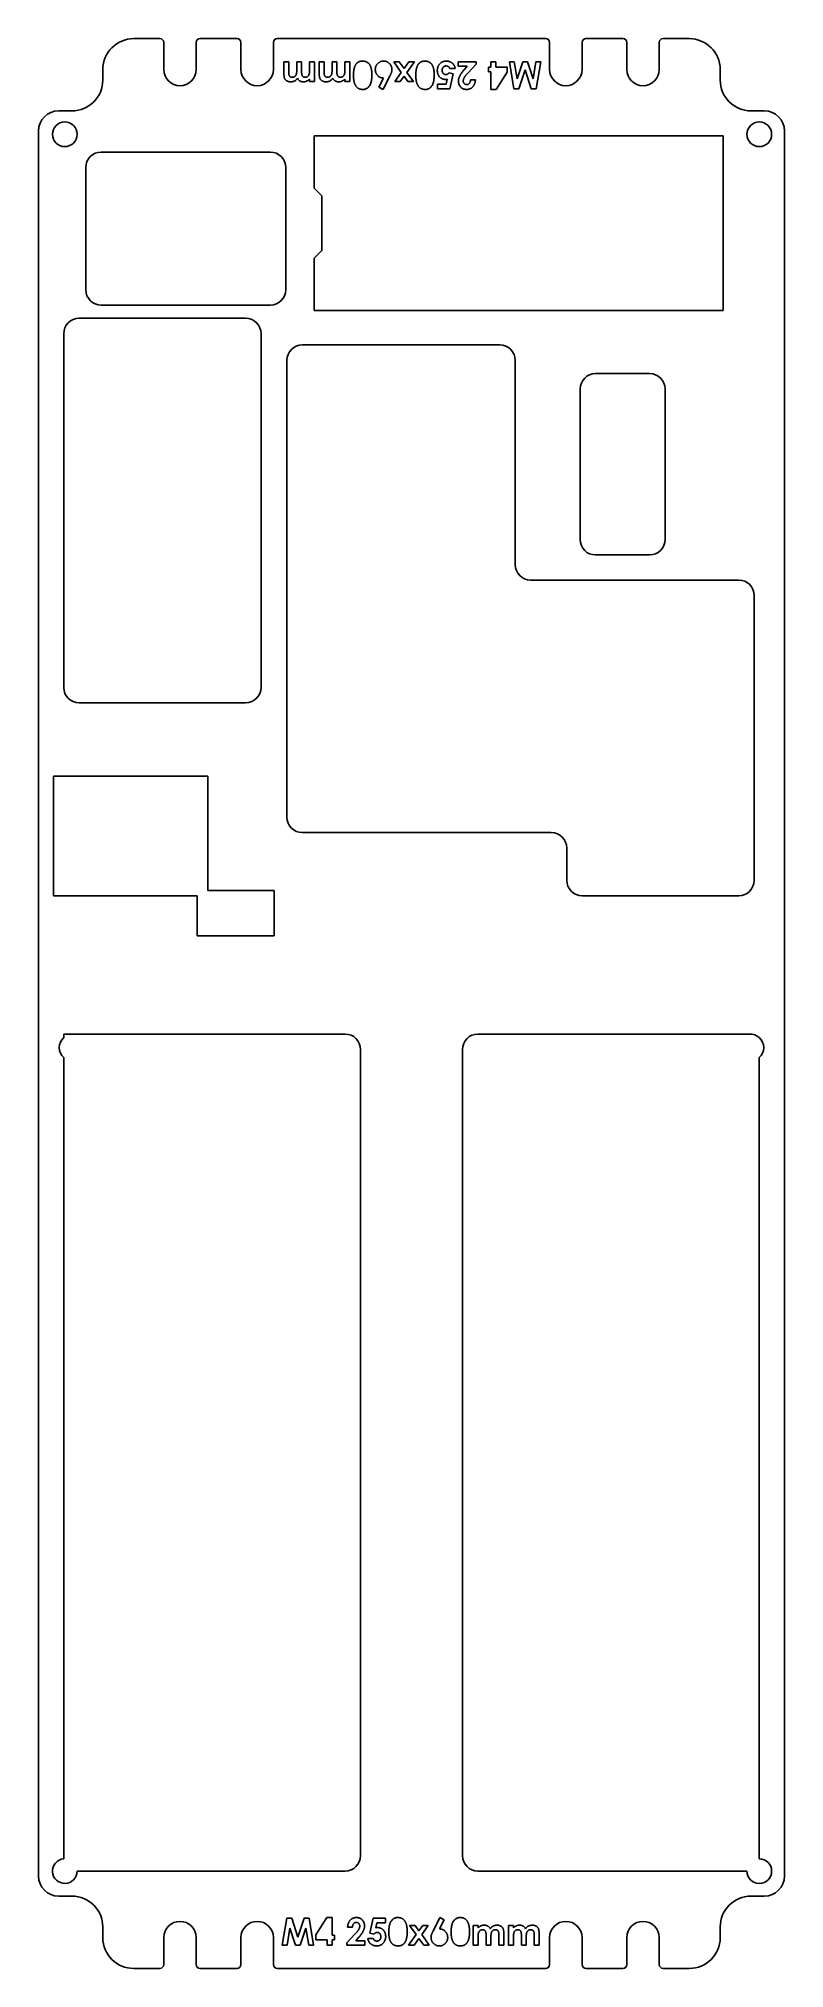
# Model space of a CAD drawing. Header units: millimetres. Extents: x 27 to 123, y 18 to 268.
import ezdxf

# ---------------------------------------------------------------- set-up
doc = ezdxf.new("R2010")
doc.units = ezdxf.units.MM

msp = doc.modelspace()

# ---------------------------------------------------------------- linework, layer by layer
at = {"color": 7, "linetype": 'Continuous', "lineweight": 25}
for p, q in [((42.33, 267.87), (38.93, 267.87)), ((52.33, 267.87), (47.53, 267.87)), ((92.33, 267.87), (57.53, 267.87)), ((102.33, 267.87), (97.53, 267.87)), ((110.93, 267.87), (107.53, 267.87)), ((42.83, 263.87), (42.83, 267.37)), ((47.03, 263.87), (47.03, 267.37)), ((52.83, 263.87), (52.83, 267.37)), ((57.03, 263.87), (57.03, 267.37)), ((92.83, 263.87), (92.83, 267.37)), ((97.03, 263.87), (97.03, 267.37)), ((102.83, 263.87), (102.83, 267.37)), ((107.03, 263.87), (107.03, 267.37)), ((34.93, 262.51), (34.93, 263.87)), ((58.39, 263.39), (58.39, 264.87)), ((58.39, 264.87), (59.02, 264.87)), ((59.02, 264.87), (59.02, 263.59)), ((60.05, 263.73), (60.05, 264.87)), ((60.05, 264.87), (60.68, 264.87)), ((60.68, 264.87), (60.68, 263.65)), ((61.71, 263.75), (61.71, 264.87)), ((61.71, 264.87), (62.34, 264.87)), ((61.71, 262.32), (61.71, 262.62)), ((62.34, 264.87), (62.34, 262.32)), ((62.97, 263.39), (62.97, 264.87)), ((62.97, 264.87), (63.6, 264.87)), ((63.6, 264.87), (63.6, 263.59)), ((64.63, 263.73), (64.63, 264.87)), ((64.63, 264.87), (65.26, 264.87)), ((65.26, 264.87), (65.26, 263.65)), ((66.29, 263.75), (66.29, 264.87)), ((66.29, 264.87), (66.92, 264.87)), ((66.29, 262.32), (66.29, 262.62)), ((66.92, 264.87), (66.92, 262.32)), ((70.69, 261.57), (71.3, 262.77)), ((72.13, 263.03), (71.24, 261.29)), ((73.61, 263.5), (72.62, 264.87)), ((72.62, 264.87), (73.33, 264.87)), ((72.76, 262.32), (73.61, 263.5)), ((73.33, 264.87), (73.97, 263.99)), ((73.97, 263.01), (73.46, 262.32)), ((73.97, 263.99), (74.6, 264.87)), ((74.47, 262.32), (73.97, 263.01)), ((75.31, 264.87), (74.32, 263.5)), ((74.32, 263.5), (75.18, 262.32)), ((74.6, 264.87), (75.31, 264.87)), ((79.41, 261.96), (79.55, 262.62)), ((79.79, 263.44), (80.32, 263.32)), ((80.61, 264.02), (79.89, 264.02)), ((80.32, 263.32), (79.91, 261.37)), ((80.96, 264.29), (80.96, 264.87)), ((80.96, 264.87), (83.3, 264.87)), ((82.14, 264.29), (80.96, 264.29)), ((81.78, 263.87), (82.14, 264.29)), ((83.3, 264.56), (82.26, 263.45)), ((82.58, 262.54), (83.21, 262.54)), ((83.3, 264.87), (83.3, 264.56)), ((84.91, 263.57), (84.91, 264.16)), ((84.91, 264.16), (85.23, 264.16)), ((85.23, 263.57), (84.91, 263.57)), ((85.23, 264.16), (85.23, 264.87)), ((85.23, 264.87), (85.86, 264.87)), ((85.23, 261.29), (85.23, 263.57)), ((85.86, 264.87), (85.86, 264.16)), ((85.86, 264.16), (87.34, 264.16)), ((87.34, 263.52), (85.88, 261.29)), ((87.34, 264.16), (87.34, 263.52)), ((88.2, 261.37), (87.61, 264.87)), ((87.61, 264.87), (88.24, 264.87)), ((88.24, 264.87), (88.62, 262.66)), ((88.62, 262.66), (89.34, 264.87)), ((89.65, 263.82), (88.84, 261.37)), ((89.34, 264.87), (89.96, 264.87)), ((90.45, 261.37), (89.65, 263.82)), ((89.96, 264.87), (90.68, 262.66)), ((90.68, 262.66), (91.05, 264.87)), ((91.05, 264.87), (91.69, 264.87)), ((91.69, 264.87), (91.1, 261.37)), ((114.93, 262.51), (114.93, 263.87)), ((62.34, 262.32), (61.71, 262.32)), ((66.92, 262.32), (66.29, 262.32)), ((71.24, 261.29), (70.69, 261.57)), ((73.46, 262.32), (72.76, 262.32)), ((75.18, 262.32), (74.47, 262.32)), ((78.32, 261.37), (78.32, 261.96)), ((78.32, 261.96), (79.41, 261.96)), ((79.91, 261.37), (78.32, 261.37)), ((85.88, 261.29), (85.23, 261.29)), ((88.84, 261.37), (88.2, 261.37)), ((91.1, 261.37), (90.45, 261.37)), ((29.21, 258.51), (30.93, 258.51)), ((118.93, 258.51), (120.65, 258.51)), ((26.61, 29.84), (26.61, 255.9)), ((62.32, 248.52), (62.32, 255.27)), ((62.32, 255.27), (115.32, 255.27)), ((115.32, 255.27), (115.32, 232.67)), ((123.25, 255.9), (123.25, 29.84)), ((56.64, 253.17), (34.72, 253.17)), ((32.72, 235.35), (32.72, 251.17)), ((58.64, 235.35), (58.64, 251.17)), ((63.32, 247.52), (62.32, 248.52)), ((63.32, 240.42), (63.32, 247.52)), ((62.32, 239.42), (63.32, 240.42)), ((62.32, 232.67), (62.32, 239.42)), ((56.64, 233.35), (34.72, 233.35)), ((115.32, 232.67), (62.32, 232.67)), ((53.44, 231.64), (31.86, 231.64)), ((29.86, 183.83), (29.86, 229.64)), ((55.44, 183.83), (55.44, 229.64)), ((86.37, 228.19), (60.78, 228.19)), ((58.78, 167.01), (58.78, 226.19)), ((88.37, 199.73), (88.37, 226.19)), ((98.79, 224.48), (105.79, 224.48)), ((96.79, 202.98), (96.79, 222.48)), ((107.79, 222.48), (107.79, 202.98)), ((105.79, 200.98), (98.79, 200.98)), ((117.34, 197.73), (90.37, 197.73)), ((119.34, 158.84), (119.34, 195.73)), ((53.44, 181.83), (31.86, 181.83)), ((28.52, 172.34), (28.52, 156.84)), ((28.52, 172.34), (48.52, 172.34)), ((48.52, 172.34), (48.52, 157.5)), ((93.05, 165.01), (60.78, 165.01)), ((95.05, 158.84), (95.05, 163.01)), ((28.52, 156.84), (47.15, 156.84)), ((47.15, 156.84), (47.15, 151.62)), ((57.15, 157.5), (48.52, 157.5)), ((57.15, 157.5), (57.15, 151.62)), ((117.34, 156.84), (97.05, 156.84)), ((57.15, 151.62), (47.15, 151.62)), ((29.86, 138.46), (29.86, 138.92)), ((66.32, 138.92), (29.86, 138.92)), ((83.54, 138.92), (118.72, 138.92)), ((29.86, 32.07), (29.86, 135.86)), ((68.32, 32.48), (68.32, 136.92)), ((81.54, 32.48), (81.54, 136.92)), ((120, 32.08), (120, 135.86)), ((66.32, 30.48), (31.6, 30.48)), ((83.54, 30.48), (118.4, 30.48)), ((30.93, 27.24), (29.21, 27.24)), ((120.65, 27.24), (118.93, 27.24)), ((34.93, 23.24), (34.93, 21.87)), ((58.17, 20.87), (58.76, 24.37)), ((58.76, 24.37), (59.41, 24.37)), ((59.18, 23.09), (58.81, 20.87)), ((59.9, 20.87), (59.18, 23.09)), ((59.41, 24.37), (60.21, 21.93)), ((60.21, 21.93), (61.02, 24.37)), ((61.24, 23.09), (60.52, 20.87)), ((61.02, 24.37), (61.66, 24.37)), ((61.62, 20.87), (61.24, 23.09)), ((61.66, 24.37), (62.25, 20.87)), ((62.52, 22.23), (63.98, 24.46)), ((63.98, 24.46), (64.63, 24.46)), ((64.63, 24.46), (64.63, 22.18)), ((67.28, 23.21), (66.65, 23.21)), ((69.54, 22.43), (69.95, 24.37)), ((69.95, 24.37), (71.54, 24.37)), ((70.45, 23.79), (70.31, 23.13)), ((71.54, 23.79), (70.45, 23.79)), ((71.54, 24.37), (71.54, 23.79)), ((75.54, 22.25), (74.68, 23.43)), ((74.68, 23.43), (75.39, 23.43)), ((75.39, 23.43), (75.89, 22.74)), ((75.89, 22.74), (76.39, 23.43)), ((77.1, 23.43), (76.25, 22.25)), ((76.39, 23.43), (77.1, 23.43)), ((77.73, 22.72), (78.62, 24.46)), ((79.17, 24.18), (78.56, 22.98)), ((78.62, 24.46), (79.17, 24.18)), ((82.94, 20.87), (82.94, 23.43)), ((82.94, 23.43), (83.57, 23.43)), ((83.57, 23.43), (83.57, 23.13)), ((87.52, 20.87), (87.52, 23.43)), ((87.52, 23.43), (88.14, 23.43)), ((88.14, 23.43), (88.14, 23.13)), ((114.93, 23.24), (114.93, 21.87)), ((42.83, 21.87), (42.83, 18.37)), ((47.03, 21.87), (47.03, 18.37)), ((52.83, 21.87), (52.83, 18.37)), ((57.03, 21.87), (57.03, 18.37)), ((58.81, 20.87), (58.17, 20.87)), ((60.52, 20.87), (59.9, 20.87)), ((62.25, 20.87), (61.62, 20.87)), ((62.52, 21.59), (62.52, 22.23)), ((64, 21.59), (62.52, 21.59)), ((64, 20.87), (64, 21.59)), ((64.63, 20.87), (64, 20.87)), ((64.63, 22.18), (64.95, 22.18)), ((64.95, 21.59), (64.63, 21.59)), ((64.63, 21.59), (64.63, 20.87)), ((64.95, 22.18), (64.95, 21.59)), ((66.56, 21.19), (67.6, 22.3)), ((66.56, 20.87), (66.56, 21.19)), ((68.89, 20.87), (66.56, 20.87)), ((68.08, 21.88), (67.72, 21.46)), ((67.72, 21.46), (68.89, 21.46)), ((68.89, 21.46), (68.89, 20.87)), ((69.25, 21.73), (69.97, 21.73)), ((70.07, 22.31), (69.54, 22.43)), ((74.55, 20.87), (75.54, 22.25)), ((75.26, 20.87), (74.55, 20.87)), ((75.89, 21.76), (75.26, 20.87)), ((76.53, 20.87), (75.89, 21.76)), ((76.25, 22.25), (77.24, 20.87)), ((77.24, 20.87), (76.53, 20.87)), ((83.57, 20.87), (82.94, 20.87)), ((83.57, 22), (83.57, 20.87)), ((84.6, 20.87), (84.6, 22.1)), ((85.23, 20.87), (84.6, 20.87)), ((85.23, 22.02), (85.23, 20.87)), ((86.26, 20.87), (86.26, 22.16)), ((86.89, 20.87), (86.26, 20.87)), ((86.89, 22.36), (86.89, 20.87)), ((88.14, 20.87), (87.52, 20.87)), ((88.14, 22), (88.14, 20.87)), ((89.18, 20.87), (89.18, 22.1)), ((89.8, 20.87), (89.18, 20.87)), ((89.8, 22.02), (89.8, 20.87)), ((90.84, 20.87), (90.84, 22.16)), ((91.46, 20.87), (90.84, 20.87)), ((91.46, 22.36), (91.46, 20.87)), ((92.83, 21.87), (92.83, 18.37)), ((97.03, 21.87), (97.03, 18.37)), ((102.83, 21.87), (102.83, 18.37)), ((107.03, 21.87), (107.03, 18.37)), ((42.33, 17.87), (38.93, 17.87)), ((52.33, 17.87), (47.53, 17.87)), ((92.33, 17.87), (57.53, 17.87)), ((102.33, 17.87), (97.53, 17.87)), ((110.93, 17.87), (107.53, 17.87))]:
    msp.add_line(p, q, dxfattribs=at)
for centre in [(30, 255.48), (120, 255.48)]:
    msp.add_circle(centre, 1.6, dxfattribs=at)
for centre, radius, start, end in [((38.93, 263.87), 4, 90, 180), ((42.33, 267.37), 0.5, 0, 90), ((47.53, 267.37), 0.5, 90, 180), ((52.33, 267.37), 0.5, 0, 90), ((57.53, 267.37), 0.5, 90, 180), ((92.33, 267.37), 0.5, 0, 90), ((97.53, 267.37), 0.5, 90, 180), ((102.33, 267.37), 0.5, 0, 90), ((107.53, 267.37), 0.5, 90, 180), ((110.93, 263.87), 4, 0, 90), ((30.93, 262.51), 4, 270, 0), ((44.93, 263.87), 2.1, 180, 0), ((54.93, 263.87), 2.1, 180, 0), ((94.93, 263.87), 2.1, 180, 0), ((104.93, 263.87), 2.1, 180, 0), ((118.93, 262.51), 4, 180, 270), ((29.21, 255.9), 2.61, 90.023, 179.9771), ((120.65, 255.9), 2.61, 0.0229, 89.9769), ((34.72, 251.17), 2, 90, 180), ((56.64, 251.17), 2, 0, 90), ((34.72, 235.35), 2, 180, 270), ((56.64, 235.35), 2, 270, 0), ((31.86, 229.64), 2, 90, 180), ((53.44, 229.64), 2, 0, 90), ((60.78, 226.19), 2, 90, 180), ((86.37, 226.19), 2, 0, 90), ((98.79, 222.48), 2, 90, 180), ((105.79, 222.48), 2, 0, 90), ((98.79, 202.98), 2, 180, 270), ((105.79, 202.98), 2, 270, 0), ((90.37, 199.73), 2, 180, 270), ((117.34, 195.73), 2, 0, 90), ((31.86, 183.83), 2, 180, 270), ((53.44, 183.83), 2, 270, 0), ((60.78, 167.01), 2, 180, 270), ((93.05, 163.01), 2, 0, 90), ((97.05, 158.84), 2, 180, 270), ((117.34, 158.84), 2, 270, 0), ((31.05, 137.16), 1.76, 132.5489, 227.4511), ((66.32, 136.92), 2, 0, 90), ((83.54, 136.92), 2, 90, 180), ((118.72, 136.92), 2, 50.1776, 90), ((118.81, 137.16), 1.76, 312.5489, 47.4511), ((30, 30.48), 1.6, 95.0198, 0), ((66.32, 32.48), 2, 270, 0), ((83.54, 32.48), 2, 180, 270), ((120, 30.48), 1.6, 180, 90), ((29.21, 29.85), 2.61, 180.023, 269.977), ((120.65, 29.85), 2.61, 270.0231, 359.977), ((30.93, 23.24), 4, 0, 90), ((118.93, 23.24), 4, 90, 180), ((44.93, 21.87), 2.1, 360, 180), ((54.93, 21.87), 2.1, 360, 180), ((94.93, 21.87), 2.1, 360, 180), ((104.93, 21.87), 2.1, 360, 180), ((38.93, 21.87), 4, 180, 270), ((110.93, 21.87), 4, 270, 0), ((42.33, 18.37), 0.5, 270, 0), ((47.53, 18.37), 0.5, 180, 270), ((52.33, 18.37), 0.5, 270, 0), ((57.53, 18.37), 0.5, 180, 270), ((92.33, 18.37), 0.5, 270, 0), ((97.53, 18.37), 0.5, 180, 270), ((102.33, 18.37), 0.5, 270, 0), ((107.53, 18.37), 0.5, 180, 270)]:
    msp.add_arc(centre, radius, start, end, dxfattribs=at)
for points, knots in [([(59.27, 262.27), (59.23, 262.27), (59.14, 262.28), (59.01, 262.3), (58.9, 262.34), (58.79, 262.39), (58.69, 262.46), (58.61, 262.54), (58.54, 262.63), (58.49, 262.71), (58.46, 262.78), (58.45, 262.85), (58.43, 262.92), (58.42, 263), (58.41, 263.08), (58.4, 263.18), (58.39, 263.28), (58.39, 263.35), (58.39, 263.39)], [0, 0, 0, 0, 0.0821836, 0.1608734, 0.2365373, 0.3114599, 0.3842715, 0.4535694, 0.5211975, 0.5888734, 0.6249291, 0.6651712, 0.7092497, 0.758403, 0.8116315, 0.8697822, 0.9325522, 1, 1, 1, 1]), ([(59.02, 263.59), (59.02, 263.56), (59.02, 263.49), (59.03, 263.4), (59.04, 263.31), (59.05, 263.23), (59.06, 263.16), (59.08, 263.1), (59.11, 263.05), (59.13, 263.01), (59.16, 262.97), (59.2, 262.94), (59.24, 262.91), (59.28, 262.89), (59.32, 262.88), (59.37, 262.86), (59.42, 262.86), (59.46, 262.86), (59.48, 262.86)], [0, 0, 0, 0, 0.104264, 0.200125, 0.287129, 0.36606, 0.437443, 0.500905, 0.557427, 0.608391, 0.655696, 0.701871, 0.747707, 0.794343, 0.841903, 0.892296, 0.944647, 1, 1, 1, 1]), ([(60.15, 262.73), (60.12, 262.69), (60.07, 262.62), (59.98, 262.53), (59.88, 262.45), (59.77, 262.39), (59.65, 262.33), (59.53, 262.3), (59.4, 262.28), (59.32, 262.27), (59.27, 262.27)], [0, 0, 0, 0, 0.129641, 0.255454, 0.378792, 0.502489, 0.625332, 0.748099, 0.872534, 1, 1, 1, 1]), ([(59.48, 262.86), (59.5, 262.86), (59.56, 262.86), (59.64, 262.88), (59.72, 262.91), (59.79, 262.95), (59.85, 263), (59.91, 263.06), (59.95, 263.13), (59.98, 263.19), (60, 263.25), (60.02, 263.3), (60.03, 263.36), (60.04, 263.42), (60.05, 263.49), (60.05, 263.57), (60.05, 263.65), (60.05, 263.7), (60.05, 263.73)], [0, 0, 0, 0, 0.070609, 0.138556, 0.20583, 0.274209, 0.342701, 0.410831, 0.480198, 0.552669, 0.591847, 0.635719, 0.683617, 0.737005, 0.794902, 0.858443, 0.92661, 1, 1, 1, 1]), ([(60.9, 262.27), (60.86, 262.27), (60.78, 262.28), (60.67, 262.3), (60.56, 262.34), (60.46, 262.39), (60.37, 262.45), (60.28, 262.53), (60.21, 262.62), (60.17, 262.69), (60.15, 262.73)], [0, 0, 0, 0, 0.128019, 0.252147, 0.373384, 0.495468, 0.617571, 0.740627, 0.867581, 1, 1, 1, 1]), ([(60.68, 263.65), (60.68, 263.62), (60.68, 263.57), (60.69, 263.49), (60.69, 263.42), (60.7, 263.36), (60.7, 263.3), (60.71, 263.25), (60.72, 263.2), (60.74, 263.15), (60.76, 263.09), (60.8, 263.02), (60.84, 262.97), (60.89, 262.93), (60.95, 262.9), (61.01, 262.87), (61.08, 262.86), (61.12, 262.86), (61.15, 262.86)], [0, 0, 0, 0, 0.078508, 0.151023, 0.218876, 0.280233, 0.336993, 0.388067, 0.434136, 0.475334, 0.54935, 0.617358, 0.681281, 0.743142, 0.804481, 0.866915, 0.931399, 1, 1, 1, 1]), ([(61.71, 262.62), (61.69, 262.59), (61.63, 262.54), (61.54, 262.47), (61.44, 262.41), (61.34, 262.36), (61.24, 262.32), (61.13, 262.29), (61.02, 262.28), (60.94, 262.27), (60.9, 262.27)], [0, 0, 0, 0, 0.130201, 0.256354, 0.37979, 0.501235, 0.622088, 0.744696, 0.870214, 1, 1, 1, 1]), ([(61.15, 262.86), (61.17, 262.86), (61.23, 262.86), (61.3, 262.88), (61.38, 262.91), (61.45, 262.95), (61.51, 263), (61.57, 263.06), (61.61, 263.13), (61.64, 263.2), (61.66, 263.26), (61.68, 263.31), (61.69, 263.37), (61.7, 263.43), (61.71, 263.5), (61.71, 263.58), (61.71, 263.66), (61.71, 263.72), (61.71, 263.75)], [0, 0, 0, 0, 0.06744, 0.133565, 0.198964, 0.266387, 0.334551, 0.403734, 0.474, 0.547796, 0.588132, 0.632262, 0.681826, 0.735604, 0.793877, 0.857775, 0.926285, 1, 1, 1, 1]), ([(63.85, 262.27), (63.81, 262.27), (63.72, 262.28), (63.59, 262.3), (63.47, 262.34), (63.36, 262.39), (63.27, 262.46), (63.18, 262.54), (63.11, 262.63), (63.07, 262.71), (63.04, 262.78), (63.02, 262.85), (63.01, 262.92), (62.99, 263), (62.98, 263.08), (62.98, 263.18), (62.97, 263.28), (62.97, 263.35), (62.97, 263.39)], [0, 0, 0, 0, 0.0821836, 0.1608734, 0.2365373, 0.3114599, 0.3842715, 0.4535694, 0.5211975, 0.5888734, 0.6249291, 0.6651712, 0.7092497, 0.758403, 0.8116315, 0.8697822, 0.9325522, 1, 1, 1, 1]), ([(63.6, 263.59), (63.6, 263.56), (63.6, 263.49), (63.61, 263.4), (63.61, 263.31), (63.63, 263.23), (63.64, 263.16), (63.66, 263.1), (63.68, 263.05), (63.71, 263.01), (63.74, 262.97), (63.78, 262.94), (63.81, 262.91), (63.85, 262.89), (63.9, 262.88), (63.95, 262.86), (64, 262.86), (64.03, 262.86), (64.05, 262.86)], [0, 0, 0, 0, 0.104264, 0.200125, 0.287129, 0.36606, 0.437443, 0.500905, 0.557427, 0.608391, 0.655696, 0.701871, 0.747707, 0.794343, 0.841903, 0.892296, 0.944647, 1, 1, 1, 1]), ([(64.72, 262.73), (64.7, 262.69), (64.64, 262.62), (64.55, 262.53), (64.45, 262.45), (64.34, 262.39), (64.23, 262.33), (64.11, 262.3), (63.98, 262.28), (63.89, 262.27), (63.85, 262.27)], [0, 0, 0, 0, 0.129641, 0.255454, 0.378792, 0.502489, 0.625332, 0.748099, 0.872534, 1, 1, 1, 1]), ([(64.05, 262.86), (64.08, 262.86), (64.14, 262.86), (64.22, 262.88), (64.29, 262.91), (64.36, 262.95), (64.43, 263), (64.48, 263.06), (64.53, 263.13), (64.56, 263.19), (64.58, 263.25), (64.6, 263.3), (64.61, 263.36), (64.61, 263.42), (64.62, 263.49), (64.63, 263.57), (64.63, 263.65), (64.63, 263.7), (64.63, 263.73)], [0, 0, 0, 0, 0.070609, 0.138556, 0.20583, 0.274209, 0.342701, 0.410831, 0.480198, 0.552669, 0.591847, 0.635719, 0.683617, 0.737005, 0.794902, 0.858443, 0.92661, 1, 1, 1, 1]), ([(65.48, 262.27), (65.44, 262.27), (65.36, 262.28), (65.25, 262.3), (65.14, 262.34), (65.04, 262.39), (64.94, 262.45), (64.86, 262.53), (64.78, 262.62), (64.74, 262.69), (64.72, 262.73)], [0, 0, 0, 0, 0.128019, 0.252147, 0.373384, 0.495468, 0.617571, 0.740627, 0.867581, 1, 1, 1, 1]), ([(65.26, 263.65), (65.26, 263.62), (65.26, 263.57), (65.26, 263.49), (65.27, 263.42), (65.27, 263.36), (65.28, 263.3), (65.29, 263.25), (65.3, 263.2), (65.31, 263.15), (65.34, 263.09), (65.38, 263.02), (65.42, 262.97), (65.47, 262.93), (65.52, 262.9), (65.59, 262.87), (65.65, 262.86), (65.7, 262.86), (65.72, 262.86)], [0, 0, 0, 0, 0.078508, 0.151023, 0.218876, 0.280233, 0.336993, 0.388067, 0.434136, 0.475334, 0.54935, 0.617358, 0.681281, 0.743142, 0.804481, 0.866915, 0.931399, 1, 1, 1, 1]), ([(66.29, 262.62), (66.26, 262.59), (66.21, 262.54), (66.12, 262.47), (66.02, 262.41), (65.92, 262.36), (65.82, 262.32), (65.71, 262.29), (65.59, 262.28), (65.52, 262.27), (65.48, 262.27)], [0, 0, 0, 0, 0.1302006, 0.2563543, 0.3797896, 0.5012351, 0.6220881, 0.7446959, 0.8702136, 1, 1, 1, 1]), ([(65.72, 262.86), (65.75, 262.86), (65.8, 262.86), (65.88, 262.88), (65.95, 262.91), (66.02, 262.95), (66.09, 263), (66.14, 263.06), (66.19, 263.13), (66.22, 263.2), (66.24, 263.26), (66.25, 263.31), (66.27, 263.37), (66.28, 263.43), (66.28, 263.5), (66.29, 263.58), (66.29, 263.66), (66.29, 263.72), (66.29, 263.75)], [0, 0, 0, 0, 0.06744, 0.133565, 0.198964, 0.266387, 0.334551, 0.403734, 0.474, 0.547796, 0.588132, 0.632262, 0.681826, 0.735604, 0.793877, 0.857775, 0.926285, 1, 1, 1, 1]), ([(67.41, 263.13), (67.41, 263.18), (67.41, 263.29), (67.42, 263.45), (67.43, 263.6), (67.45, 263.74), (67.47, 263.87), (67.5, 264), (67.52, 264.11), (67.56, 264.21), (67.6, 264.3), (67.64, 264.39), (67.69, 264.47), (67.73, 264.55), (67.79, 264.62), (67.84, 264.68), (67.9, 264.73), (67.96, 264.78), (68.03, 264.83), (68.09, 264.86), (68.17, 264.89), (68.25, 264.92), (68.33, 264.94), (68.41, 264.95), (68.5, 264.96), (68.56, 264.96), (68.59, 264.96)], [0, 0, 0, 0, 0.068489, 0.133072, 0.193823, 0.251075, 0.304391, 0.354397, 0.401009, 0.444414, 0.485404, 0.524642, 0.561886, 0.597916, 0.632441, 0.665719, 0.697746, 0.729345, 0.760583, 0.792362, 0.824318, 0.857161, 0.89093, 0.925963, 0.962063, 1, 1, 1, 1]), ([(68.61, 261.29), (68.58, 261.29), (68.52, 261.29), (68.43, 261.3), (68.35, 261.31), (68.27, 261.33), (68.19, 261.36), (68.11, 261.39), (68.04, 261.43), (67.97, 261.47), (67.91, 261.52), (67.85, 261.58), (67.79, 261.64), (67.73, 261.71), (67.68, 261.79), (67.64, 261.87), (67.6, 261.96), (67.56, 262.05), (67.52, 262.15), (67.49, 262.26), (67.47, 262.38), (67.45, 262.51), (67.43, 262.65), (67.42, 262.8), (67.41, 262.96), (67.41, 263.07), (67.41, 263.13)], [0, 0, 0, 0, 0.036627, 0.072018, 0.106602, 0.140274, 0.17358, 0.206379, 0.239129, 0.271938, 0.305059, 0.338342, 0.37263, 0.407727, 0.443889, 0.481473, 0.520266, 0.561057, 0.604159, 0.650198, 0.699685, 0.752419, 0.808832, 0.868984, 0.93269, 1, 1, 1, 1]), ([(68.59, 264.96), (68.63, 264.96), (68.69, 264.96), (68.78, 264.95), (68.86, 264.94), (68.95, 264.92), (69.02, 264.89), (69.1, 264.86), (69.17, 264.82), (69.24, 264.78), (69.3, 264.73), (69.36, 264.68), (69.42, 264.62), (69.47, 264.55), (69.52, 264.48), (69.57, 264.4), (69.61, 264.31), (69.65, 264.22), (69.68, 264.12), (69.71, 264.01), (69.74, 263.9), (69.76, 263.77), (69.77, 263.63), (69.78, 263.48), (69.79, 263.32), (69.79, 263.22), (69.79, 263.16)], [0, 0, 0, 0, 0.038221, 0.074874, 0.110168, 0.144745, 0.178103, 0.211197, 0.24385, 0.276037, 0.308544, 0.341435, 0.375117, 0.409625, 0.445367, 0.482286, 0.520792, 0.560774, 0.603062, 0.648922, 0.697907, 0.750777, 0.807292, 0.867643, 0.931855, 1, 1, 1, 1]), ([(69.79, 263.16), (69.79, 263.08), (69.79, 262.93), (69.78, 262.72), (69.75, 262.52), (69.72, 262.33), (69.68, 262.17), (69.63, 262.01), (69.58, 261.88), (69.53, 261.8), (69.5, 261.76)], [0, 0, 0, 0, 0.161066, 0.310779, 0.449889, 0.578276, 0.696627, 0.805994, 0.906565, 1, 1, 1, 1]), ([(70.24, 263.88), (70.24, 263.91), (70.24, 263.99), (70.26, 264.09), (70.28, 264.2), (70.32, 264.3), (70.36, 264.39), (70.41, 264.48), (70.48, 264.57), (70.55, 264.65), (70.63, 264.72), (70.72, 264.79), (70.81, 264.84), (70.9, 264.89), (71, 264.92), (71.1, 264.95), (71.2, 264.96), (71.28, 264.96), (71.31, 264.96)], [0, 0, 0, 0, 0.065612, 0.129687, 0.191983, 0.253521, 0.314564, 0.376288, 0.439034, 0.503537, 0.568014, 0.630678, 0.691554, 0.752031, 0.812402, 0.873594, 0.936035, 1, 1, 1, 1]), ([(71.3, 262.77), (71.26, 262.77), (71.19, 262.77), (71.08, 262.78), (70.98, 262.81), (70.89, 262.84), (70.8, 262.89), (70.71, 262.94), (70.63, 263.01), (70.55, 263.08), (70.47, 263.16), (70.41, 263.25), (70.36, 263.34), (70.32, 263.44), (70.28, 263.54), (70.26, 263.65), (70.24, 263.76), (70.24, 263.84), (70.24, 263.88)], [0, 0, 0, 0, 0.063331, 0.124741, 0.184923, 0.244451, 0.303798, 0.364328, 0.42605, 0.489701, 0.553738, 0.616443, 0.678306, 0.740291, 0.802648, 0.866727, 0.932154, 1, 1, 1, 1]), ([(71.31, 264.96), (71.35, 264.96), (71.42, 264.96), (71.53, 264.95), (71.64, 264.92), (71.74, 264.88), (71.83, 264.84), (71.92, 264.78), (72.01, 264.71), (72.09, 264.63), (72.16, 264.55), (72.22, 264.46), (72.27, 264.37), (72.32, 264.28), (72.35, 264.18), (72.38, 264.08), (72.39, 263.98), (72.39, 263.91), (72.39, 263.87)], [0, 0, 0, 0, 0.0664831, 0.13073, 0.1932786, 0.2551408, 0.3165666, 0.3788931, 0.4419009, 0.5071384, 0.5722896, 0.6354426, 0.6968301, 0.7573669, 0.8172729, 0.8771395, 0.9380225, 1, 1, 1, 1]), ([(72.39, 263.87), (72.39, 263.84), (72.39, 263.79), (72.38, 263.71), (72.37, 263.62), (72.35, 263.55), (72.33, 263.5), (72.32, 263.45), (72.29, 263.39), (72.27, 263.33), (72.24, 263.26), (72.21, 263.19), (72.17, 263.11), (72.14, 263.06), (72.13, 263.03)], [0, 0, 0, 0, 0.092538, 0.185592, 0.279554, 0.375604, 0.427619, 0.487119, 0.554201, 0.627897, 0.709686, 0.79918, 0.895357, 1, 1, 1, 1]), ([(75.49, 263.13), (75.49, 263.18), (75.49, 263.29), (75.5, 263.45), (75.51, 263.6), (75.53, 263.74), (75.55, 263.87), (75.57, 264), (75.6, 264.11), (75.64, 264.21), (75.68, 264.3), (75.72, 264.39), (75.76, 264.47), (75.81, 264.55), (75.86, 264.62), (75.92, 264.68), (75.98, 264.73), (76.04, 264.78), (76.1, 264.83), (76.17, 264.86), (76.25, 264.89), (76.32, 264.92), (76.4, 264.94), (76.49, 264.95), (76.58, 264.96), (76.64, 264.96), (76.67, 264.96)], [0, 0, 0, 0, 0.068489, 0.133072, 0.193823, 0.251075, 0.304391, 0.354397, 0.401009, 0.444414, 0.485404, 0.524642, 0.561886, 0.597916, 0.632441, 0.665719, 0.697746, 0.729345, 0.760583, 0.792362, 0.824318, 0.857161, 0.89093, 0.925963, 0.962063, 1, 1, 1, 1]), ([(76.69, 261.29), (76.66, 261.29), (76.6, 261.29), (76.51, 261.3), (76.43, 261.31), (76.34, 261.33), (76.27, 261.36), (76.19, 261.39), (76.12, 261.43), (76.05, 261.47), (75.98, 261.52), (75.92, 261.58), (75.87, 261.64), (75.81, 261.71), (75.76, 261.79), (75.72, 261.87), (75.67, 261.96), (75.63, 262.05), (75.6, 262.15), (75.57, 262.26), (75.55, 262.38), (75.53, 262.51), (75.51, 262.65), (75.5, 262.8), (75.49, 262.96), (75.49, 263.07), (75.49, 263.13)], [0, 0, 0, 0, 0.036627, 0.072018, 0.106602, 0.140274, 0.17358, 0.206379, 0.239129, 0.271938, 0.305059, 0.338342, 0.37263, 0.407727, 0.443889, 0.481473, 0.520266, 0.561057, 0.604159, 0.650198, 0.699685, 0.752419, 0.808832, 0.868984, 0.93269, 1, 1, 1, 1]), ([(76.67, 264.96), (76.7, 264.96), (76.76, 264.96), (76.85, 264.95), (76.94, 264.94), (77.02, 264.92), (77.1, 264.89), (77.18, 264.86), (77.25, 264.82), (77.31, 264.78), (77.38, 264.73), (77.44, 264.68), (77.49, 264.62), (77.55, 264.55), (77.6, 264.48), (77.64, 264.4), (77.68, 264.31), (77.72, 264.22), (77.76, 264.12), (77.79, 264.01), (77.81, 263.9), (77.83, 263.77), (77.85, 263.63), (77.86, 263.48), (77.87, 263.32), (77.87, 263.22), (77.87, 263.16)], [0, 0, 0, 0, 0.038221, 0.074874, 0.110168, 0.144745, 0.178103, 0.211197, 0.24385, 0.276037, 0.308544, 0.341435, 0.375117, 0.409625, 0.445367, 0.482286, 0.520792, 0.560774, 0.603062, 0.648922, 0.697907, 0.750777, 0.807292, 0.867643, 0.931855, 1, 1, 1, 1]), ([(77.87, 263.16), (77.87, 263.08), (77.87, 262.93), (77.85, 262.72), (77.83, 262.52), (77.8, 262.33), (77.76, 262.17), (77.71, 262.01), (77.65, 261.88), (77.6, 261.8), (77.58, 261.76)], [0, 0, 0, 0, 0.161066, 0.310779, 0.449889, 0.578276, 0.696627, 0.805994, 0.906565, 1, 1, 1, 1]), ([(78.27, 263.75), (78.27, 263.79), (78.28, 263.87), (78.29, 263.99), (78.32, 264.11), (78.36, 264.22), (78.4, 264.33), (78.46, 264.43), (78.53, 264.52), (78.61, 264.61), (78.7, 264.7), (78.79, 264.77), (78.89, 264.83), (78.99, 264.88), (79.1, 264.92), (79.21, 264.95), (79.32, 264.96), (79.4, 264.96), (79.44, 264.96)], [0, 0, 0, 0, 0.066766, 0.131748, 0.19484, 0.257058, 0.318426, 0.380359, 0.44304, 0.507188, 0.571241, 0.633106, 0.693894, 0.753891, 0.813773, 0.874504, 0.936212, 1, 1, 1, 1]), ([(79.33, 262.59), (79.3, 262.59), (79.22, 262.59), (79.12, 262.61), (79.01, 262.63), (78.91, 262.67), (78.82, 262.71), (78.73, 262.77), (78.65, 262.84), (78.57, 262.91), (78.5, 263), (78.44, 263.09), (78.39, 263.18), (78.35, 263.28), (78.31, 263.39), (78.29, 263.51), (78.28, 263.62), (78.27, 263.71), (78.27, 263.75)], [0, 0, 0, 0, 0.063401, 0.124976, 0.184492, 0.243474, 0.302264, 0.361384, 0.421482, 0.483455, 0.545936, 0.608143, 0.66982, 0.732332, 0.796092, 0.861643, 0.929435, 1, 1, 1, 1]), ([(79.41, 264.34), (79.39, 264.34), (79.36, 264.33), (79.31, 264.33), (79.26, 264.31), (79.21, 264.3), (79.17, 264.27), (79.12, 264.25), (79.08, 264.21), (79.05, 264.18), (79.01, 264.14), (78.98, 264.09), (78.96, 264.05), (78.94, 264), (78.92, 263.94), (78.91, 263.89), (78.9, 263.83), (78.9, 263.79), (78.9, 263.77)], [0, 0, 0, 0, 0.0611615, 0.1203364, 0.1783898, 0.2358655, 0.2941824, 0.353242, 0.4136922, 0.4761377, 0.5394336, 0.6023842, 0.6644303, 0.7277262, 0.7924691, 0.8591605, 0.928156, 1, 1, 1, 1]), ([(78.9, 263.77), (78.9, 263.75), (78.9, 263.71), (78.91, 263.65), (78.92, 263.6), (78.93, 263.55), (78.95, 263.5), (78.98, 263.45), (79.01, 263.41), (79.04, 263.37), (79.08, 263.33), (79.11, 263.3), (79.15, 263.28), (79.2, 263.25), (79.24, 263.24), (79.28, 263.22), (79.33, 263.22), (79.36, 263.21), (79.38, 263.21)], [0, 0, 0, 0, 0.072907, 0.142016, 0.209261, 0.274616, 0.338447, 0.401728, 0.464975, 0.528303, 0.590737, 0.650992, 0.709714, 0.766845, 0.824149, 0.88174, 0.939941, 1, 1, 1, 1]), ([(79.55, 262.62), (79.53, 262.61), (79.49, 262.6), (79.44, 262.59), (79.39, 262.59), (79.35, 262.59), (79.33, 262.59)], [0, 0, 0, 0, 0.263663, 0.52313, 0.767095, 1, 1, 1, 1]), ([(79.38, 263.21), (79.4, 263.22), (79.43, 263.22), (79.49, 263.23), (79.54, 263.24), (79.59, 263.27), (79.64, 263.3), (79.69, 263.34), (79.75, 263.39), (79.78, 263.42), (79.79, 263.44)], [0, 0, 0, 0, 0.110315, 0.221095, 0.333771, 0.452335, 0.576542, 0.708924, 0.849417, 1, 1, 1, 1]), ([(79.89, 264.02), (79.87, 264.05), (79.85, 264.1), (79.8, 264.16), (79.75, 264.21), (79.69, 264.26), (79.62, 264.29), (79.55, 264.32), (79.48, 264.33), (79.43, 264.34), (79.41, 264.34)], [0, 0, 0, 0, 0.138155, 0.268488, 0.394308, 0.517484, 0.638468, 0.756932, 0.877258, 1, 1, 1, 1]), ([(79.44, 264.96), (79.48, 264.96), (79.55, 264.96), (79.65, 264.95), (79.75, 264.93), (79.85, 264.9), (79.94, 264.87), (80.03, 264.82), (80.11, 264.77), (80.2, 264.71), (80.27, 264.65), (80.34, 264.58), (80.4, 264.5), (80.46, 264.41), (80.5, 264.32), (80.55, 264.23), (80.58, 264.13), (80.6, 264.06), (80.61, 264.02)], [0, 0, 0, 0, 0.0659465, 0.1300604, 0.192481, 0.2538301, 0.3143756, 0.3746679, 0.4353879, 0.4967233, 0.5580648, 0.618986, 0.679994, 0.7409152, 0.8033403, 0.866794, 0.9323059, 1, 1, 1, 1]), ([(81.01, 262.33), (81.01, 262.36), (81.01, 262.42), (81.02, 262.5), (81.03, 262.58), (81.05, 262.66), (81.07, 262.75), (81.1, 262.84), (81.14, 262.92), (81.17, 263.02), (81.22, 263.11), (81.27, 263.21), (81.34, 263.31), (81.41, 263.41), (81.49, 263.52), (81.58, 263.64), (81.67, 263.75), (81.74, 263.83), (81.78, 263.87)], [0, 0, 0, 0, 0.045518, 0.091616, 0.139247, 0.188242, 0.238674, 0.290665, 0.344841, 0.400433, 0.459145, 0.522553, 0.590103, 0.662816, 0.73968, 0.821575, 0.90833, 1, 1, 1, 1]), ([(82.26, 263.45), (82.23, 263.42), (82.17, 263.36), (82.09, 263.27), (82.02, 263.18), (81.95, 263.1), (81.89, 263.02), (81.84, 262.95), (81.8, 262.88), (81.75, 262.8), (81.71, 262.7), (81.67, 262.59), (81.64, 262.48), (81.64, 262.41), (81.64, 262.38)], [0, 0, 0, 0, 0.1038494, 0.2011254, 0.291131, 0.374368, 0.450731, 0.5205206, 0.5832754, 0.64008, 0.7420436, 0.8350514, 0.9208688, 1, 1, 1, 1]), ([(83.21, 262.54), (83.21, 262.49), (83.2, 262.4), (83.18, 262.27), (83.15, 262.14), (83.11, 262.02), (83.07, 261.91), (83.01, 261.8), (82.94, 261.71), (82.87, 261.62), (82.79, 261.54), (82.7, 261.47), (82.61, 261.41), (82.51, 261.37), (82.4, 261.33), (82.29, 261.3), (82.18, 261.29), (82.1, 261.29), (82.06, 261.29)], [0, 0, 0, 0, 0.074933, 0.146415, 0.214733, 0.280396, 0.343912, 0.405521, 0.466476, 0.526809, 0.586168, 0.644122, 0.701641, 0.758776, 0.816646, 0.875667, 0.93663, 1, 1, 1, 1]), ([(82.1, 261.91), (82.11, 261.91), (82.14, 261.92), (82.19, 261.92), (82.24, 261.94), (82.28, 261.95), (82.32, 261.98), (82.36, 262.01), (82.4, 262.04), (82.44, 262.08), (82.47, 262.13), (82.5, 262.17), (82.52, 262.23), (82.54, 262.28), (82.56, 262.34), (82.57, 262.41), (82.58, 262.47), (82.58, 262.52), (82.58, 262.54)], [0, 0, 0, 0, 0.056467, 0.111164, 0.164937, 0.218322, 0.272393, 0.327976, 0.385291, 0.444903, 0.506844, 0.569488, 0.634153, 0.700976, 0.770897, 0.843626, 0.91966, 1, 1, 1, 1]), ([(69.5, 261.76), (69.48, 261.72), (69.42, 261.65), (69.33, 261.55), (69.23, 261.47), (69.12, 261.4), (69.01, 261.35), (68.88, 261.31), (68.75, 261.29), (68.66, 261.29), (68.61, 261.29)], [0, 0, 0, 0, 0.132314, 0.2587, 0.380912, 0.500535, 0.620923, 0.742376, 0.868281, 1, 1, 1, 1]), ([(77.58, 261.76), (77.55, 261.72), (77.5, 261.65), (77.41, 261.55), (77.31, 261.47), (77.2, 261.4), (77.08, 261.35), (76.96, 261.31), (76.83, 261.29), (76.74, 261.29), (76.69, 261.29)], [0, 0, 0, 0, 0.132314, 0.2587, 0.380912, 0.500535, 0.620923, 0.742376, 0.868281, 1, 1, 1, 1]), ([(82.06, 261.29), (82.01, 261.29), (81.91, 261.29), (81.77, 261.32), (81.64, 261.36), (81.52, 261.42), (81.41, 261.49), (81.31, 261.59), (81.22, 261.69), (81.15, 261.81), (81.09, 261.94), (81.04, 262.07), (81.01, 262.2), (81.01, 262.29), (81.01, 262.33)], [0, 0, 0, 0, 0.089601, 0.174998, 0.257453, 0.339173, 0.420313, 0.501335, 0.584117, 0.670222, 0.756511, 0.839232, 0.920133, 1, 1, 1, 1]), ([(81.64, 262.38), (81.64, 262.35), (81.64, 262.28), (81.67, 262.19), (81.71, 262.11), (81.76, 262.04), (81.83, 261.99), (81.91, 261.94), (82, 261.92), (82.06, 261.92), (82.1, 261.91)], [0, 0, 0, 0, 0.1327, 0.257127, 0.378014, 0.500769, 0.623253, 0.743749, 0.868176, 1, 1, 1, 1]), ([(66.65, 23.21), (66.65, 23.26), (66.66, 23.35), (66.68, 23.48), (66.71, 23.61), (66.75, 23.73), (66.79, 23.84), (66.85, 23.95), (66.91, 24.04), (66.99, 24.13), (67.07, 24.21), (67.16, 24.28), (67.25, 24.34), (67.35, 24.38), (67.45, 24.42), (67.56, 24.45), (67.68, 24.46), (67.76, 24.46), (67.8, 24.46)], [0, 0, 0, 0, 0.07494, 0.146428, 0.214753, 0.280422, 0.343604, 0.405543, 0.466199, 0.526538, 0.585902, 0.64409, 0.701613, 0.758754, 0.816629, 0.875655, 0.936624, 1, 1, 1, 1]), ([(67.76, 23.84), (67.75, 23.84), (67.71, 23.83), (67.67, 23.83), (67.62, 23.81), (67.58, 23.8), (67.53, 23.77), (67.5, 23.74), (67.46, 23.71), (67.42, 23.67), (67.39, 23.62), (67.36, 23.58), (67.34, 23.52), (67.32, 23.47), (67.3, 23.41), (67.29, 23.34), (67.28, 23.28), (67.28, 23.23), (67.28, 23.21)], [0, 0, 0, 0, 0.0564669, 0.1111641, 0.1649371, 0.2183218, 0.2723929, 0.3279763, 0.3852911, 0.4449029, 0.5068438, 0.5694882, 0.6341532, 0.7009761, 0.7708975, 0.8436256, 0.9196597, 1, 1, 1, 1]), ([(67.6, 22.3), (67.63, 22.33), (67.69, 22.39), (67.77, 22.48), (67.84, 22.57), (67.91, 22.65), (67.97, 22.73), (68.02, 22.8), (68.06, 22.87), (68.11, 22.95), (68.15, 23.05), (68.19, 23.16), (68.22, 23.27), (68.22, 23.34), (68.22, 23.37)], [0, 0, 0, 0, 0.103844, 0.201115, 0.291116, 0.374348, 0.450707, 0.52004, 0.583258, 0.639578, 0.741537, 0.83506, 0.920873, 1, 1, 1, 1]), ([(68.22, 23.37), (68.22, 23.4), (68.22, 23.47), (68.19, 23.56), (68.15, 23.64), (68.09, 23.71), (68.03, 23.76), (67.95, 23.81), (67.86, 23.83), (67.8, 23.83), (67.76, 23.84)], [0, 0, 0, 0, 0.1327549, 0.2572338, 0.3786007, 0.5014063, 0.623942, 0.7436418, 0.8681208, 1, 1, 1, 1]), ([(67.8, 24.46), (67.85, 24.46), (67.94, 24.46), (68.09, 24.43), (68.22, 24.39), (68.34, 24.33), (68.45, 24.26), (68.55, 24.16), (68.64, 24.06), (68.71, 23.94), (68.77, 23.81), (68.82, 23.68), (68.84, 23.55), (68.85, 23.46), (68.85, 23.42)], [0, 0, 0, 0, 0.089615, 0.174949, 0.257548, 0.338901, 0.420053, 0.501401, 0.584252, 0.67037, 0.756473, 0.839207, 0.92012, 1, 1, 1, 1]), ([(68.85, 23.42), (68.85, 23.39), (68.85, 23.33), (68.84, 23.25), (68.83, 23.17), (68.81, 23.09), (68.79, 23), (68.76, 22.91), (68.72, 22.83), (68.68, 22.73), (68.64, 22.64), (68.58, 22.54), (68.52, 22.44), (68.45, 22.34), (68.37, 22.23), (68.28, 22.11), (68.19, 22), (68.12, 21.92), (68.08, 21.88)], [0, 0, 0, 0, 0.045518, 0.091616, 0.139247, 0.188242, 0.238673, 0.290664, 0.34484, 0.400432, 0.459144, 0.522551, 0.590101, 0.66226, 0.739681, 0.821575, 0.90833, 1, 1, 1, 1]), ([(70.48, 22.54), (70.46, 22.53), (70.42, 22.53), (70.37, 22.52), (70.32, 22.5), (70.27, 22.48), (70.22, 22.45), (70.16, 22.41), (70.11, 22.36), (70.08, 22.33), (70.07, 22.31)], [0, 0, 0, 0, 0.11036, 0.221186, 0.334364, 0.452977, 0.577234, 0.708804, 0.849355, 1, 1, 1, 1]), ([(70.31, 23.13), (70.33, 23.13), (70.36, 23.15), (70.42, 23.16), (70.47, 23.16), (70.51, 23.16), (70.53, 23.16)], [0, 0, 0, 0, 0.263654, 0.51998, 0.767103, 1, 1, 1, 1]), ([(70.96, 21.98), (70.96, 22), (70.96, 22.04), (70.95, 22.1), (70.94, 22.15), (70.92, 22.2), (70.9, 22.25), (70.88, 22.3), (70.85, 22.34), (70.82, 22.38), (70.78, 22.42), (70.75, 22.45), (70.71, 22.47), (70.66, 22.5), (70.62, 22.51), (70.57, 22.53), (70.53, 22.53), (70.49, 22.54), (70.48, 22.54)], [0, 0, 0, 0, 0.072891, 0.141883, 0.209282, 0.274623, 0.338439, 0.401305, 0.465006, 0.52832, 0.59074, 0.650981, 0.70969, 0.767212, 0.824188, 0.881767, 0.939955, 1, 1, 1, 1]), ([(70.53, 23.16), (70.56, 23.16), (70.64, 23.16), (70.74, 23.14), (70.85, 23.12), (70.94, 23.08), (71.04, 23.04), (71.13, 22.98), (71.21, 22.91), (71.29, 22.84), (71.36, 22.75), (71.42, 22.66), (71.47, 22.57), (71.51, 22.47), (71.55, 22.36), (71.57, 22.24), (71.58, 22.13), (71.59, 22.04), (71.59, 22)], [0, 0, 0, 0, 0.063401, 0.124976, 0.184492, 0.243474, 0.302264, 0.361384, 0.421482, 0.483455, 0.545936, 0.608143, 0.66982, 0.732332, 0.796092, 0.861643, 0.929435, 1, 1, 1, 1]), ([(71.99, 22.59), (71.99, 22.67), (71.99, 22.82), (72.01, 23.03), (72.03, 23.23), (72.06, 23.42), (72.1, 23.58), (72.15, 23.74), (72.21, 23.87), (72.25, 23.95), (72.28, 23.99)], [0, 0, 0, 0, 0.1610711, 0.3107888, 0.4499038, 0.5783763, 0.6966172, 0.8059873, 0.9065617, 1, 1, 1, 1]), ([(73.19, 20.79), (73.16, 20.79), (73.09, 20.79), (73, 20.8), (72.92, 20.81), (72.84, 20.83), (72.76, 20.86), (72.68, 20.89), (72.61, 20.92), (72.54, 20.97), (72.48, 21.02), (72.42, 21.07), (72.36, 21.13), (72.31, 21.2), (72.26, 21.27), (72.22, 21.35), (72.17, 21.44), (72.14, 21.53), (72.1, 21.63), (72.07, 21.74), (72.05, 21.85), (72.03, 21.98), (72.01, 22.12), (72, 22.27), (71.99, 22.43), (71.99, 22.53), (71.99, 22.59)], [0, 0, 0, 0, 0.038217, 0.074867, 0.110158, 0.144454, 0.17808, 0.211171, 0.243687, 0.275872, 0.308376, 0.341263, 0.37515, 0.409655, 0.445157, 0.482073, 0.520576, 0.560554, 0.603108, 0.648689, 0.697948, 0.750768, 0.807309, 0.867656, 0.931861, 1, 1, 1, 1]), ([(72.28, 23.99), (72.31, 24.03), (72.36, 24.1), (72.45, 24.2), (72.55, 24.28), (72.66, 24.35), (72.78, 24.4), (72.9, 24.44), (73.03, 24.46), (73.12, 24.46), (73.17, 24.46)], [0, 0, 0, 0, 0.132314, 0.2587, 0.380912, 0.500535, 0.620923, 0.742376, 0.868281, 1, 1, 1, 1]), ([(73.17, 24.46), (73.2, 24.46), (73.26, 24.46), (73.35, 24.45), (73.43, 24.44), (73.51, 24.42), (73.59, 24.39), (73.67, 24.36), (73.74, 24.32), (73.81, 24.28), (73.87, 24.23), (73.94, 24.17), (73.99, 24.11), (74.05, 24.04), (74.1, 23.96), (74.14, 23.88), (74.19, 23.79), (74.22, 23.7), (74.26, 23.6), (74.29, 23.49), (74.31, 23.37), (74.33, 23.24), (74.35, 23.1), (74.36, 22.95), (74.37, 22.79), (74.37, 22.68), (74.37, 22.62)], [0, 0, 0, 0, 0.036635, 0.072034, 0.106626, 0.140306, 0.173619, 0.206426, 0.239067, 0.271883, 0.30484, 0.338529, 0.372616, 0.407548, 0.443719, 0.481312, 0.520113, 0.560913, 0.604025, 0.650075, 0.699572, 0.752363, 0.808789, 0.868954, 0.932675, 1, 1, 1, 1]), ([(74.37, 22.62), (74.37, 22.57), (74.37, 22.46), (74.36, 22.3), (74.35, 22.15), (74.33, 22.01), (74.31, 21.88), (74.29, 21.75), (74.26, 21.64), (74.22, 21.54), (74.18, 21.44), (74.14, 21.36), (74.1, 21.28), (74.05, 21.2), (74, 21.13), (73.94, 21.07), (73.88, 21.02), (73.82, 20.97), (73.76, 20.92), (73.69, 20.89), (73.61, 20.86), (73.54, 20.83), (73.45, 20.81), (73.37, 20.8), (73.28, 20.79), (73.22, 20.79), (73.19, 20.79)], [0, 0, 0, 0, 0.068491, 0.133077, 0.193829, 0.251083, 0.304401, 0.354408, 0.401295, 0.444701, 0.485692, 0.524676, 0.562307, 0.597947, 0.632474, 0.665752, 0.697985, 0.729586, 0.760825, 0.792355, 0.824313, 0.857156, 0.890927, 0.92596, 0.962061, 1, 1, 1, 1]), ([(77.46, 21.88), (77.47, 21.91), (77.47, 21.96), (77.48, 22.04), (77.49, 22.13), (77.51, 22.2), (77.53, 22.25), (77.54, 22.3), (77.56, 22.36), (77.59, 22.42), (77.62, 22.49), (77.65, 22.56), (77.69, 22.64), (77.71, 22.69), (77.73, 22.72)], [0, 0, 0, 0, 0.092538, 0.185591, 0.279552, 0.375602, 0.427617, 0.487117, 0.554199, 0.628624, 0.709688, 0.799181, 0.895357, 1, 1, 1, 1]), ([(78.56, 22.98), (78.6, 22.98), (78.67, 22.98), (78.77, 22.97), (78.87, 22.94), (78.97, 22.91), (79.06, 22.86), (79.15, 22.81), (79.23, 22.74), (79.31, 22.67), (79.38, 22.59), (79.45, 22.5), (79.5, 22.41), (79.54, 22.31), (79.58, 22.21), (79.6, 22.1), (79.62, 21.99), (79.62, 21.91), (79.62, 21.87)], [0, 0, 0, 0, 0.063329, 0.124736, 0.184916, 0.2443, 0.303826, 0.364353, 0.426073, 0.489721, 0.553756, 0.616458, 0.678319, 0.740301, 0.802656, 0.866732, 0.932157, 1, 1, 1, 1]), ([(80.07, 22.59), (80.07, 22.67), (80.07, 22.82), (80.08, 23.03), (80.11, 23.23), (80.14, 23.42), (80.18, 23.58), (80.23, 23.74), (80.28, 23.87), (80.33, 23.95), (80.35, 23.99)], [0, 0, 0, 0, 0.1610711, 0.3107888, 0.4499038, 0.5783763, 0.6966172, 0.8059873, 0.9065617, 1, 1, 1, 1]), ([(81.26, 20.79), (81.23, 20.79), (81.17, 20.79), (81.08, 20.8), (81, 20.81), (80.91, 20.83), (80.83, 20.86), (80.76, 20.89), (80.69, 20.92), (80.62, 20.97), (80.56, 21.02), (80.5, 21.07), (80.44, 21.13), (80.39, 21.2), (80.34, 21.27), (80.29, 21.35), (80.25, 21.44), (80.21, 21.53), (80.18, 21.63), (80.15, 21.74), (80.12, 21.85), (80.1, 21.98), (80.09, 22.12), (80.08, 22.27), (80.07, 22.43), (80.07, 22.53), (80.07, 22.59)], [0, 0, 0, 0, 0.038217, 0.074867, 0.110158, 0.144454, 0.17808, 0.211171, 0.243687, 0.275872, 0.308376, 0.341263, 0.37515, 0.409655, 0.445157, 0.482073, 0.520576, 0.560554, 0.603108, 0.648689, 0.697948, 0.750768, 0.807309, 0.867656, 0.931861, 1, 1, 1, 1]), ([(80.35, 23.99), (80.38, 24.03), (80.44, 24.1), (80.53, 24.2), (80.63, 24.28), (80.74, 24.35), (80.85, 24.4), (80.98, 24.44), (81.11, 24.46), (81.2, 24.46), (81.25, 24.46)], [0, 0, 0, 0, 0.132314, 0.2587, 0.380912, 0.500535, 0.620923, 0.742376, 0.868281, 1, 1, 1, 1]), ([(81.25, 24.46), (81.28, 24.46), (81.34, 24.46), (81.42, 24.45), (81.51, 24.44), (81.59, 24.42), (81.67, 24.39), (81.74, 24.36), (81.82, 24.32), (81.89, 24.28), (81.95, 24.23), (82.01, 24.17), (82.07, 24.11), (82.12, 24.04), (82.17, 23.96), (82.22, 23.88), (82.26, 23.79), (82.3, 23.7), (82.34, 23.6), (82.36, 23.49), (82.39, 23.37), (82.41, 23.24), (82.43, 23.1), (82.44, 22.95), (82.44, 22.79), (82.45, 22.68), (82.45, 22.62)], [0, 0, 0, 0, 0.036635, 0.072034, 0.106626, 0.140306, 0.173619, 0.206426, 0.239067, 0.271883, 0.30484, 0.338529, 0.372616, 0.407548, 0.443719, 0.481312, 0.520113, 0.560913, 0.604025, 0.650075, 0.699572, 0.752363, 0.808789, 0.868954, 0.932675, 1, 1, 1, 1]), ([(82.45, 22.62), (82.45, 22.57), (82.44, 22.46), (82.44, 22.3), (82.43, 22.15), (82.41, 22.01), (82.39, 21.88), (82.36, 21.75), (82.33, 21.64), (82.3, 21.54), (82.26, 21.44), (82.22, 21.36), (82.17, 21.28), (82.12, 21.2), (82.07, 21.13), (82.02, 21.07), (81.96, 21.02), (81.9, 20.97), (81.83, 20.92), (81.76, 20.89), (81.69, 20.86), (81.61, 20.83), (81.53, 20.81), (81.45, 20.8), (81.36, 20.79), (81.3, 20.79), (81.26, 20.79)], [0, 0, 0, 0, 0.068491, 0.133077, 0.193829, 0.251083, 0.304401, 0.354408, 0.401295, 0.444701, 0.485692, 0.524676, 0.562307, 0.597947, 0.632474, 0.665752, 0.697985, 0.729586, 0.760825, 0.792355, 0.824313, 0.857156, 0.890927, 0.92596, 0.962061, 1, 1, 1, 1]), ([(83.57, 23.13), (83.6, 23.16), (83.65, 23.21), (83.74, 23.28), (83.84, 23.34), (83.94, 23.39), (84.04, 23.43), (84.15, 23.46), (84.27, 23.47), (84.34, 23.48), (84.38, 23.48)], [0, 0, 0, 0, 0.130191, 0.256336, 0.379114, 0.500551, 0.622116, 0.744715, 0.870223, 1, 1, 1, 1]), ([(84.14, 22.89), (84.11, 22.89), (84.06, 22.89), (83.98, 22.87), (83.9, 22.84), (83.83, 22.8), (83.77, 22.75), (83.72, 22.69), (83.67, 22.62), (83.64, 22.55), (83.62, 22.49), (83.6, 22.44), (83.59, 22.38), (83.58, 22.32), (83.58, 22.25), (83.57, 22.17), (83.57, 22.09), (83.57, 22.03), (83.57, 22)], [0, 0, 0, 0, 0.067433, 0.133552, 0.199705, 0.26712, 0.335278, 0.403628, 0.474205, 0.547994, 0.588136, 0.632412, 0.681857, 0.735629, 0.793897, 0.857789, 0.926292, 1, 1, 1, 1]), ([(84.6, 22.1), (84.6, 22.13), (84.6, 22.18), (84.6, 22.26), (84.59, 22.33), (84.59, 22.39), (84.58, 22.45), (84.57, 22.5), (84.56, 22.55), (84.54, 22.6), (84.52, 22.66), (84.48, 22.73), (84.44, 22.78), (84.39, 22.82), (84.34, 22.85), (84.27, 22.88), (84.21, 22.89), (84.16, 22.89), (84.14, 22.89)], [0, 0, 0, 0, 0.07853, 0.151067, 0.218305, 0.280287, 0.337064, 0.388152, 0.434234, 0.474994, 0.549031, 0.617296, 0.681663, 0.743542, 0.80432, 0.867013, 0.931379, 1, 1, 1, 1]), ([(84.38, 23.48), (84.42, 23.48), (84.5, 23.47), (84.61, 23.45), (84.72, 23.41), (84.82, 23.36), (84.92, 23.3), (85, 23.22), (85.08, 23.13), (85.12, 23.06), (85.14, 23.02)], [0, 0, 0, 0, 0.127996, 0.251955, 0.373414, 0.494801, 0.617069, 0.74062, 0.866961, 1, 1, 1, 1]), ([(85.14, 23.02), (85.16, 23.06), (85.21, 23.13), (85.31, 23.22), (85.41, 23.3), (85.51, 23.36), (85.63, 23.41), (85.75, 23.45), (85.88, 23.47), (85.96, 23.48), (86.01, 23.48)], [0, 0, 0, 0, 0.130149, 0.255445, 0.379177, 0.501905, 0.625344, 0.748278, 0.872564, 1, 1, 1, 1]), ([(85.81, 22.89), (85.78, 22.89), (85.72, 22.89), (85.64, 22.87), (85.57, 22.84), (85.5, 22.8), (85.43, 22.75), (85.38, 22.69), (85.33, 22.62), (85.3, 22.56), (85.28, 22.5), (85.26, 22.45), (85.25, 22.39), (85.24, 22.33), (85.24, 22.26), (85.23, 22.18), (85.23, 22.1), (85.23, 22.05), (85.23, 22.02)], [0, 0, 0, 0, 0.07062, 0.138577, 0.206073, 0.274463, 0.3426, 0.41074, 0.480118, 0.5526, 0.591784, 0.635663, 0.683569, 0.736965, 0.794871, 0.858421, 0.926599, 1, 1, 1, 1]), ([(86.26, 22.16), (86.26, 22.19), (86.26, 22.26), (86.25, 22.35), (86.24, 22.44), (86.23, 22.52), (86.22, 22.59), (86.2, 22.65), (86.17, 22.7), (86.15, 22.74), (86.12, 22.78), (86.08, 22.81), (86.05, 22.84), (86.01, 22.86), (85.96, 22.87), (85.91, 22.89), (85.86, 22.89), (85.82, 22.89), (85.81, 22.89)], [0, 0, 0, 0, 0.104321, 0.200235, 0.287287, 0.36626, 0.437683, 0.50118, 0.558021, 0.608412, 0.655743, 0.701944, 0.748215, 0.794252, 0.842505, 0.892237, 0.944616, 1, 1, 1, 1]), ([(86.01, 23.48), (86.05, 23.48), (86.14, 23.47), (86.27, 23.45), (86.39, 23.41), (86.49, 23.35), (86.59, 23.29), (86.68, 23.21), (86.75, 23.12), (86.79, 23.04), (86.82, 22.97), (86.84, 22.9), (86.85, 22.83), (86.87, 22.75), (86.88, 22.67), (86.88, 22.57), (86.89, 22.47), (86.89, 22.4), (86.89, 22.36)], [0, 0, 0, 0, 0.082624, 0.160904, 0.236986, 0.311729, 0.384307, 0.453908, 0.521546, 0.589232, 0.625293, 0.665128, 0.709632, 0.758368, 0.811604, 0.869763, 0.932542, 1, 1, 1, 1]), ([(88.14, 23.13), (88.17, 23.16), (88.23, 23.21), (88.32, 23.28), (88.41, 23.34), (88.51, 23.39), (88.62, 23.43), (88.73, 23.46), (88.84, 23.47), (88.92, 23.48), (88.96, 23.48)], [0, 0, 0, 0, 0.130191, 0.256336, 0.379114, 0.500551, 0.622116, 0.744715, 0.870223, 1, 1, 1, 1]), ([(88.71, 22.89), (88.69, 22.89), (88.63, 22.89), (88.56, 22.87), (88.48, 22.84), (88.41, 22.8), (88.35, 22.75), (88.29, 22.69), (88.25, 22.62), (88.21, 22.55), (88.19, 22.49), (88.18, 22.44), (88.17, 22.38), (88.16, 22.32), (88.15, 22.25), (88.15, 22.17), (88.14, 22.09), (88.14, 22.03), (88.14, 22)], [0, 0, 0, 0, 0.067433, 0.133552, 0.199705, 0.26712, 0.335278, 0.403628, 0.474205, 0.547994, 0.588136, 0.632412, 0.681857, 0.735629, 0.793897, 0.857789, 0.926292, 1, 1, 1, 1]), ([(89.18, 22.1), (89.18, 22.13), (89.18, 22.18), (89.17, 22.26), (89.17, 22.33), (89.16, 22.39), (89.16, 22.45), (89.15, 22.5), (89.14, 22.55), (89.12, 22.6), (89.1, 22.66), (89.06, 22.73), (89.02, 22.78), (88.97, 22.82), (88.91, 22.85), (88.85, 22.88), (88.78, 22.89), (88.74, 22.89), (88.71, 22.89)], [0, 0, 0, 0, 0.07853, 0.151067, 0.218305, 0.280287, 0.337064, 0.388152, 0.434234, 0.474994, 0.549031, 0.617296, 0.681663, 0.743542, 0.80432, 0.867013, 0.931379, 1, 1, 1, 1]), ([(88.96, 23.48), (89, 23.48), (89.08, 23.47), (89.19, 23.45), (89.3, 23.41), (89.4, 23.36), (89.49, 23.3), (89.58, 23.22), (89.65, 23.13), (89.69, 23.06), (89.71, 23.02)], [0, 0, 0, 0, 0.127996, 0.251955, 0.373414, 0.494801, 0.617069, 0.74062, 0.866961, 1, 1, 1, 1]), ([(89.71, 23.02), (89.74, 23.06), (89.79, 23.13), (89.88, 23.22), (89.98, 23.3), (90.09, 23.36), (90.21, 23.41), (90.33, 23.45), (90.46, 23.47), (90.54, 23.48), (90.58, 23.48)], [0, 0, 0, 0, 0.130149, 0.255445, 0.379177, 0.501905, 0.625344, 0.748278, 0.872564, 1, 1, 1, 1]), ([(90.38, 22.89), (90.36, 22.89), (90.3, 22.89), (90.22, 22.87), (90.14, 22.84), (90.07, 22.8), (90.01, 22.75), (89.95, 22.69), (89.91, 22.62), (89.87, 22.56), (89.85, 22.5), (89.84, 22.45), (89.83, 22.39), (89.82, 22.33), (89.81, 22.26), (89.81, 22.18), (89.8, 22.1), (89.8, 22.05), (89.8, 22.02)], [0, 0, 0, 0, 0.07062, 0.138577, 0.206073, 0.274463, 0.3426, 0.41074, 0.480118, 0.5526, 0.591784, 0.635663, 0.683569, 0.736965, 0.794871, 0.858421, 0.926599, 1, 1, 1, 1]), ([(90.84, 22.16), (90.84, 22.19), (90.83, 22.26), (90.83, 22.35), (90.82, 22.44), (90.81, 22.52), (90.79, 22.59), (90.77, 22.65), (90.75, 22.7), (90.72, 22.74), (90.69, 22.78), (90.66, 22.81), (90.62, 22.84), (90.58, 22.86), (90.54, 22.87), (90.49, 22.89), (90.44, 22.89), (90.4, 22.89), (90.38, 22.89)], [0, 0, 0, 0, 0.104321, 0.200235, 0.287287, 0.36626, 0.437683, 0.50118, 0.558021, 0.608412, 0.655743, 0.701944, 0.748215, 0.794252, 0.842505, 0.892237, 0.944616, 1, 1, 1, 1]), ([(90.58, 23.48), (90.63, 23.48), (90.72, 23.47), (90.84, 23.45), (90.96, 23.41), (91.07, 23.35), (91.17, 23.29), (91.25, 23.21), (91.32, 23.12), (91.37, 23.04), (91.4, 22.97), (91.41, 22.9), (91.43, 22.83), (91.44, 22.75), (91.45, 22.67), (91.46, 22.57), (91.46, 22.47), (91.46, 22.4), (91.46, 22.36)], [0, 0, 0, 0, 0.082624, 0.160904, 0.236986, 0.311729, 0.384307, 0.453908, 0.521546, 0.589232, 0.625293, 0.665128, 0.709632, 0.758368, 0.811604, 0.869763, 0.932542, 1, 1, 1, 1]), ([(70.42, 20.79), (70.38, 20.79), (70.31, 20.79), (70.21, 20.8), (70.11, 20.82), (70.01, 20.85), (69.92, 20.88), (69.83, 20.93), (69.74, 20.98), (69.66, 21.04), (69.59, 21.1), (69.52, 21.17), (69.46, 21.25), (69.4, 21.34), (69.36, 21.43), (69.31, 21.52), (69.28, 21.62), (69.26, 21.69), (69.25, 21.73)], [0, 0, 0, 0, 0.0659348, 0.1300373, 0.1923621, 0.2538195, 0.3141994, 0.3746699, 0.4351541, 0.4964787, 0.5578093, 0.6190309, 0.6796912, 0.7409613, 0.8033753, 0.8668177, 0.932318, 1, 1, 1, 1]), ([(69.97, 21.73), (69.98, 21.7), (70.01, 21.65), (70.06, 21.59), (70.11, 21.54), (70.17, 21.49), (70.24, 21.46), (70.31, 21.43), (70.38, 21.42), (70.43, 21.41), (70.45, 21.41)], [0, 0, 0, 0, 0.138114, 0.268408, 0.394191, 0.517092, 0.637493, 0.757004, 0.877294, 1, 1, 1, 1]), ([(71.59, 22), (71.59, 21.96), (71.58, 21.88), (71.57, 21.76), (71.54, 21.64), (71.5, 21.53), (71.45, 21.42), (71.4, 21.32), (71.33, 21.23), (71.25, 21.14), (71.16, 21.05), (71.07, 20.98), (70.97, 20.92), (70.87, 20.87), (70.76, 20.83), (70.65, 20.8), (70.54, 20.79), (70.46, 20.79), (70.42, 20.79)], [0, 0, 0, 0, 0.066755, 0.131728, 0.19481, 0.256899, 0.318751, 0.380351, 0.443324, 0.507463, 0.571506, 0.633361, 0.693942, 0.753929, 0.813802, 0.874524, 0.936222, 1, 1, 1, 1]), ([(70.45, 21.41), (70.47, 21.41), (70.5, 21.42), (70.55, 21.42), (70.6, 21.44), (70.65, 21.45), (70.69, 21.47), (70.73, 21.5), (70.77, 21.54), (70.81, 21.57), (70.85, 21.61), (70.88, 21.66), (70.9, 21.7), (70.92, 21.75), (70.94, 21.81), (70.95, 21.86), (70.96, 21.92), (70.96, 21.96), (70.96, 21.98)], [0, 0, 0, 0, 0.0611793, 0.1203714, 0.1784417, 0.2359341, 0.2942679, 0.3526543, 0.4131221, 0.4755858, 0.5389001, 0.601869, 0.6643327, 0.727647, 0.7924087, 0.8591195, 0.9281351, 1, 1, 1, 1]), ([(78.55, 20.79), (78.51, 20.79), (78.43, 20.79), (78.33, 20.8), (78.22, 20.83), (78.12, 20.87), (78.03, 20.91), (77.94, 20.97), (77.85, 21.04), (77.77, 21.12), (77.7, 21.2), (77.64, 21.29), (77.58, 21.38), (77.54, 21.47), (77.51, 21.57), (77.48, 21.67), (77.47, 21.77), (77.47, 21.84), (77.46, 21.88)], [0, 0, 0, 0, 0.0664859, 0.1307356, 0.1932868, 0.2552914, 0.3165376, 0.3788667, 0.4418772, 0.5071175, 0.5722714, 0.6354271, 0.6968173, 0.7573566, 0.8172651, 0.8771343, 0.9380198, 1, 1, 1, 1]), ([(79.62, 21.87), (79.62, 21.84), (79.62, 21.76), (79.6, 21.66), (79.58, 21.55), (79.54, 21.45), (79.5, 21.36), (79.44, 21.27), (79.38, 21.18), (79.31, 21.1), (79.23, 21.03), (79.14, 20.96), (79.05, 20.91), (78.96, 20.86), (78.86, 20.83), (78.76, 20.8), (78.66, 20.79), (78.58, 20.79), (78.55, 20.79)], [0, 0, 0, 0, 0.065621, 0.129704, 0.192008, 0.253165, 0.31459, 0.376533, 0.439287, 0.503799, 0.568284, 0.630629, 0.691513, 0.751998, 0.812377, 0.873577, 0.936027, 1, 1, 1, 1])]:
    msp.add_open_spline(points, degree=3, knots=knots, dxfattribs=at)

doc.saveas('drawing.dxf')
